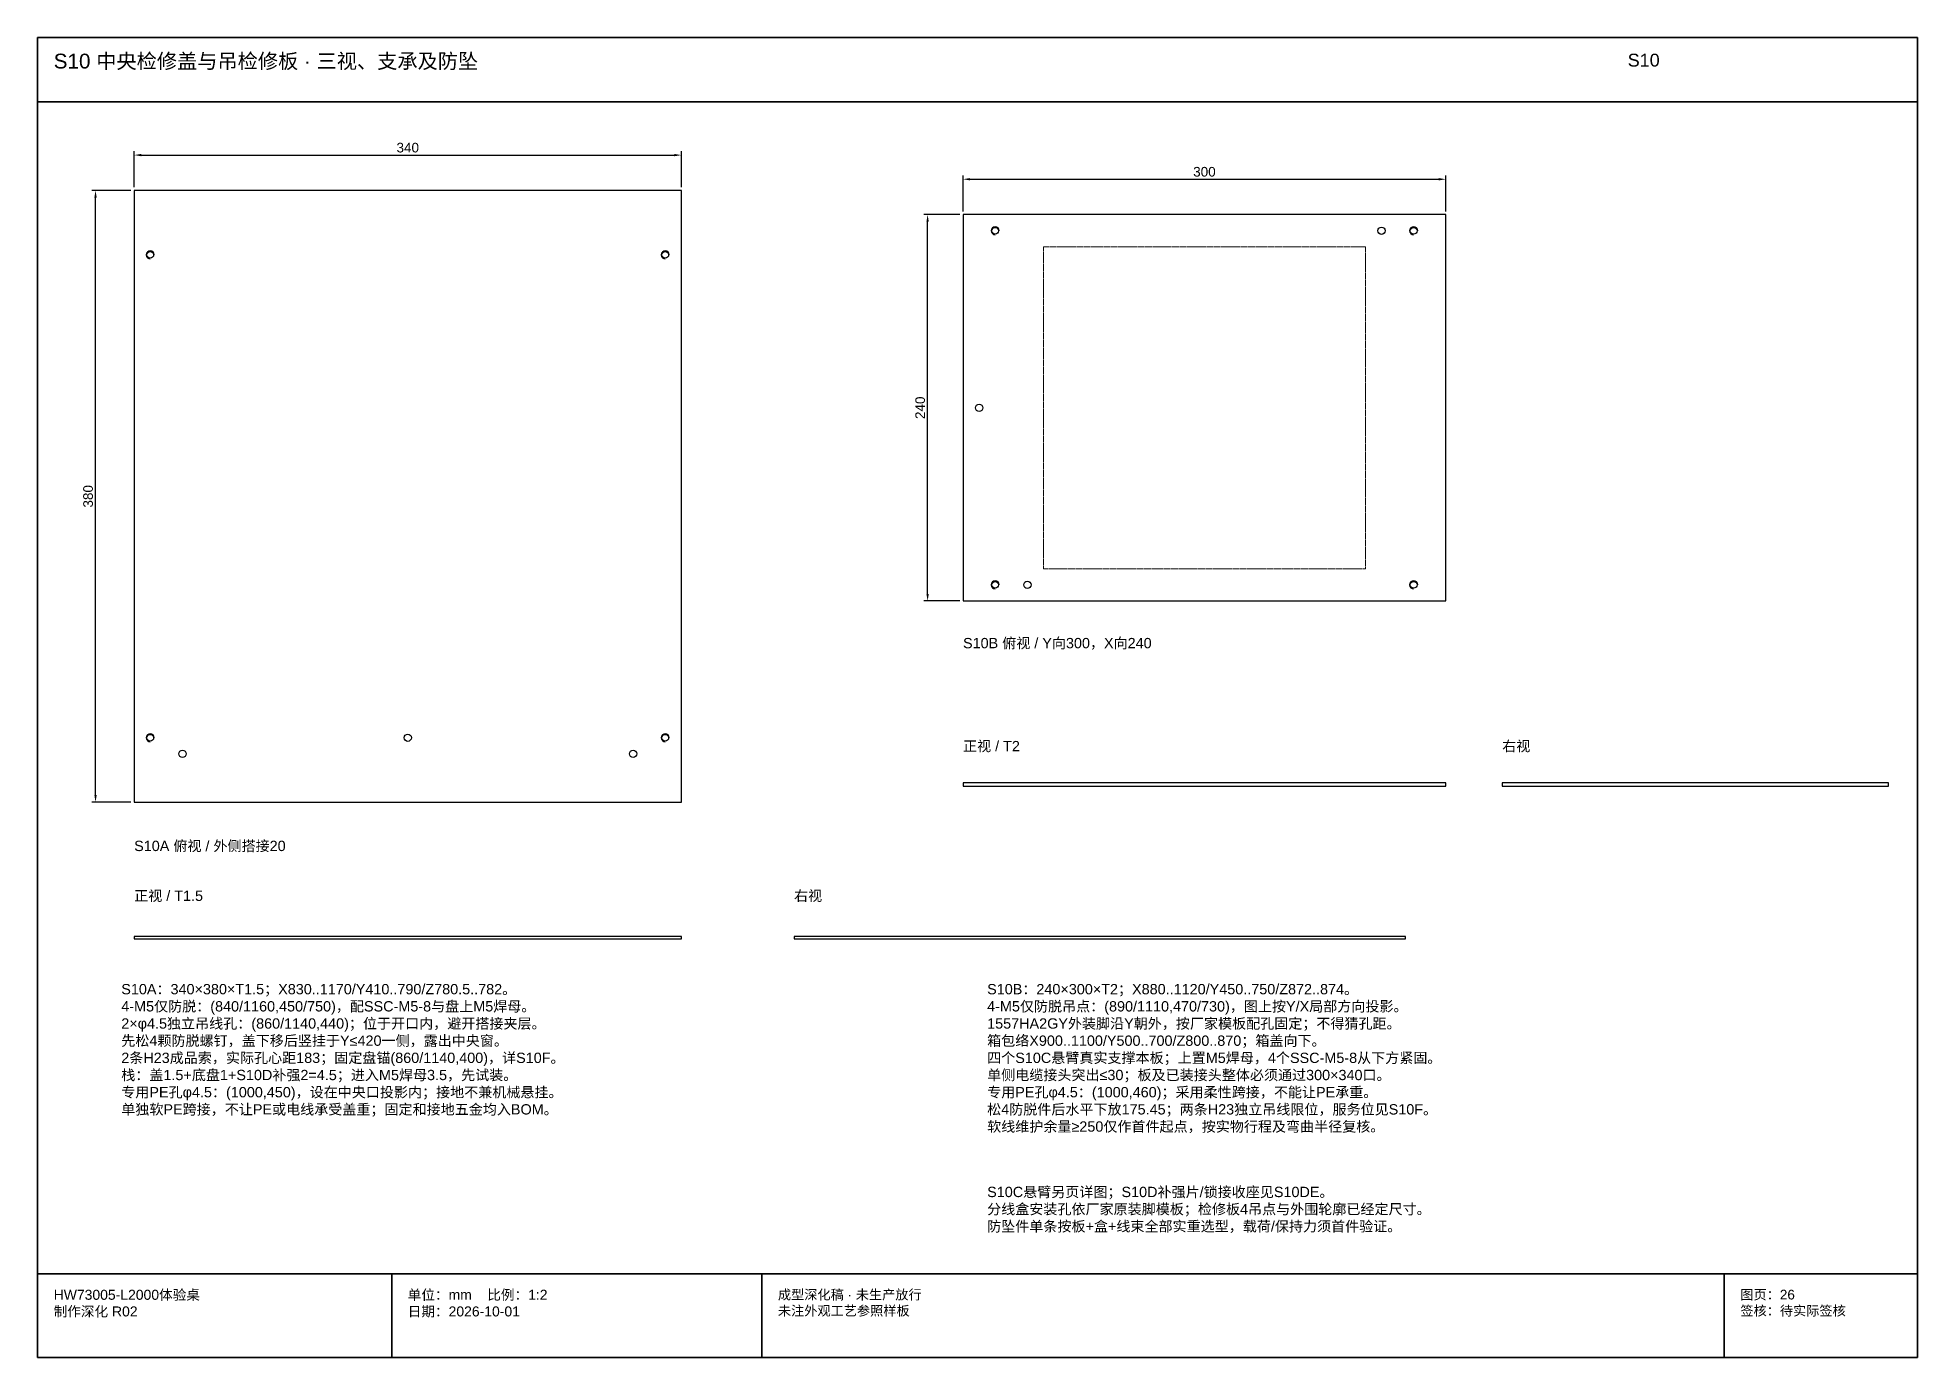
# Model space of a CAD drawing. Header units: millimetres. Extents: x 50 to 432208, y 2 to 4150.
# Drawn here: x 300010 to 301178, y 10 to 830 of the extents above; entities that cross this region are included whole.
import ezdxf

# ---------------------------------------------------------------- set-up
doc = ezdxf.new("R2010")
doc.units = ezdxf.units.MM
doc.linetypes.add('DASHED', pattern=[1.524, 1.27, -0.254])
for name, color, linetype, lineweight in [('DIM', 7, 'Continuous', 13), ('FRAME', 7, 'Continuous', 35), ('HIDDEN', 8, 'DASHED', 13), ('NOTE', 7, 'Continuous', 18), ('OUTLINE', 7, 'Continuous', 25)]:
    doc.layers.add(name, color=color, linetype=linetype, lineweight=lineweight)
doc.styles.add('CN', font='Arial Unicode.ttf')
doc.dimstyles.new('D2', dxfattribs={"dimtxt": 6, "dimasz": 4.4, "dimexe": 2.4, "dimexo": 2, "dimgap": 1.6, "dimtad": 1, "dimdsep": 46, "dimtxsty": 'CN', "dimcen": 2.5, "dimclrd": 7, "dimclre": 7, "dimclrt": 7, "dimazin": 3, "dimtfac": 1, "dimtmove": 0, "dimatfit": 3})

msp = doc.modelspace()

# ---------------------------------------------------------------- texts
at = {"layer": 'NOTE', "attachment_point": 1, "style": 'CN'}
for s, insert, char_height, width in [('S10 中央检修盖与吊检修板 · 三视、支承及防坠', (300020, 820), 9.2, 968), ('S10', (300998, 820), 8, 180), ('S10B 俯视 / Y向300，X向240', (300585, 457), 6.4, 420), ('正视 / T2', (300585, 393), 6.4, 260), ('右视', (300920, 393), 6.4, 220), ('S10A 俯视 / 外侧搭接20', (300070, 331), 6.4, 360), ('正视 / T1.5', (300070, 300), 6.4, 300), ('右视', (300480, 300), 6.4, 300), ('S10A：340×380×T1.5；X830..1170/Y410..790/Z780.5..782。\\P4-M5仅防脱：(840/1160,450/750)，配SSC-M5-8与盘上M5焊母。\\P2×φ4.5独立吊线孔：(860/1140,440)；位于开口内，避开搭接夹层。\\P先松4颗防脱螺钉，盖下移后竖挂于Y≤420一侧，露出中央窗。\\P2条H23成品索，实际孔心距183；固定盘锚(860/1140,400)，详S10F。\\P栈：盖1.5+底盘1+S10D补强2=4.5；进入M5焊母3.5，先试装。\\P专用PE孔φ4.5：(1000,450)，设在中央口投影内；接地不兼机械悬挂。\\P单独软PE跨接，不让PE或电线承受盖重；固定和接地五金均入BOM。', (300062, 242), 6.4, 514), ('S10B：240×300×T2；X880..1120/Y450..750/Z872..874。\\P4-M5仅防脱吊点：(890/1110,470/730)，图上按Y/X局部方向投影。\\P1557HA2GY外装脚沿Y朝外，按厂家模板配孔固定；不得猜孔距。\\P箱包络X900..1100/Y500..700/Z800..870；箱盖向下。\\P四个S10C悬臂真实支撑本板；上置M5焊母，4个SSC-M5-8从下方紧固。\\P单侧电缆接头突出≤30；板及已装接头整体必须通过300×340口。\\P专用PE孔φ4.5：(1000,460)；采用柔性跨接，不能让PE承重。\\P松4防脱件后水平下放175.45；两条H23独立吊线限位，服务位见S10F。\\P软线维护余量≥250仅作首件起点，按实物行程及弯曲半径复核。', (300600, 242), 6.4, 556), ('S10C悬臂另页详图；S10D补强片/锁接收座见S10DE。\\P分线盒安装孔依厂家原装脚模板；检修板4吊点与外围轮廓已经定尺寸。\\P防坠件单条按板+盒+线束全部实重选型，载荷/保持力须首件验证。', (300600, 116), 6.4, 556), ('HW73005-L2000体验桌\\P制作深化 R02', (300020, 52), 6.2, 200), ('单位：mm    比例：1:2\\P日期：2026-10-01', (300240, 52), 6.2, 210), ('成型深化稿 · 未生产放行\\P未注外观工艺参照样板', (300470, 52), 6, 578), ('图页：26\\P签核：待实际签核', (301068, 52), 6, 110)]:
    msp.add_mtext(s, dxfattribs=dict(at, insert=insert, char_height=char_height, width=width))

# ---------------------------------------------------------------- dimensions: what is measured, and where the dimension line sits
at = {"layer": 'DIM'}
for base, p1, p2 in [((300070, 757), (300070, 735), (300410, 735)), ((300585, 742), (300585, 720), (300885, 720))]:
    msp.add_linear_dim(base=base, p1=p1, p2=p2, dimstyle='D2', dxfattribs=at).render()
for base, p1, p2 in [((300046, 355), (300070, 355), (300070, 735)), ((300563, 480), (300585, 480), (300585, 720))]:
    msp.add_linear_dim(base=base, p1=p1, p2=p2, angle=90, dimstyle='D2', dxfattribs=at).render()

# ---------------------------------------------------------------- linework, layer by layer
at = {"layer": 'FRAME'}
for p, q in [((300010, 790), (301178, 790)), ((300010, 62), (301178, 62)), ((300230, 10), (300230, 62)), ((300460, 10), (300460, 62)), ((301058, 10), (301058, 62))]:
    msp.add_line(p, q, dxfattribs=at)
msp.add_lwpolyline([(300010, 10), (301178, 10), (301178, 830), (300010, 830)], close=True, dxfattribs=at)
at = {"layer": 'HIDDEN'}
msp.add_lwpolyline([(300635, 500), (300835, 500), (300835, 700), (300635, 700)], close=True, dxfattribs=at)
at = {"layer": 'OUTLINE'}
for points in [[(300070, 355), (300410, 355), (300410, 735), (300070, 735)], [(300585, 480), (300885, 480), (300885, 720), (300585, 720)], [(300585, 365), (300885, 365), (300885, 367), (300585, 367)], [(300920, 365), (301160, 365), (301160, 367), (300920, 367)], [(300070, 270), (300410, 270), (300410, 271.5), (300070, 271.5)], [(300480, 270), (300860, 270), (300860, 271.5), (300480, 271.5)]]:
    msp.add_lwpolyline(points, close=True, dxfattribs=at)
for centre, radius in [((300605, 710), 2.1), ((300845, 710), 2.25), ((300865, 710), 2.1), ((300080, 695), 2.1), ((300400, 695), 2.1), ((300595, 600), 2.25), ((300605, 490), 2.1), ((300625, 490), 2.25), ((300865, 490), 2.1), ((300240, 395), 2.25), ((300080, 395), 2.1), ((300100, 385), 2.25), ((300380, 385), 2.25), ((300400, 395), 2.1)]:
    msp.add_circle(centre, radius, dxfattribs=at)
for centre in [(300605, 710), (300865, 710), (300080, 695), (300400, 695), (300605, 490), (300865, 490), (300080, 395), (300400, 395)]:
    msp.add_arc(centre, 2.5, 0, 270, dxfattribs=at)

msp.set_redraw_order([(e.dxf.handle, doc.entitydb.next_handle()) for e in msp.query("TEXT MTEXT ATTDEF DIMENSION ARC_DIMENSION")])  # texts and dimensions are drawn at this point

doc.saveas('drawing.dxf')
